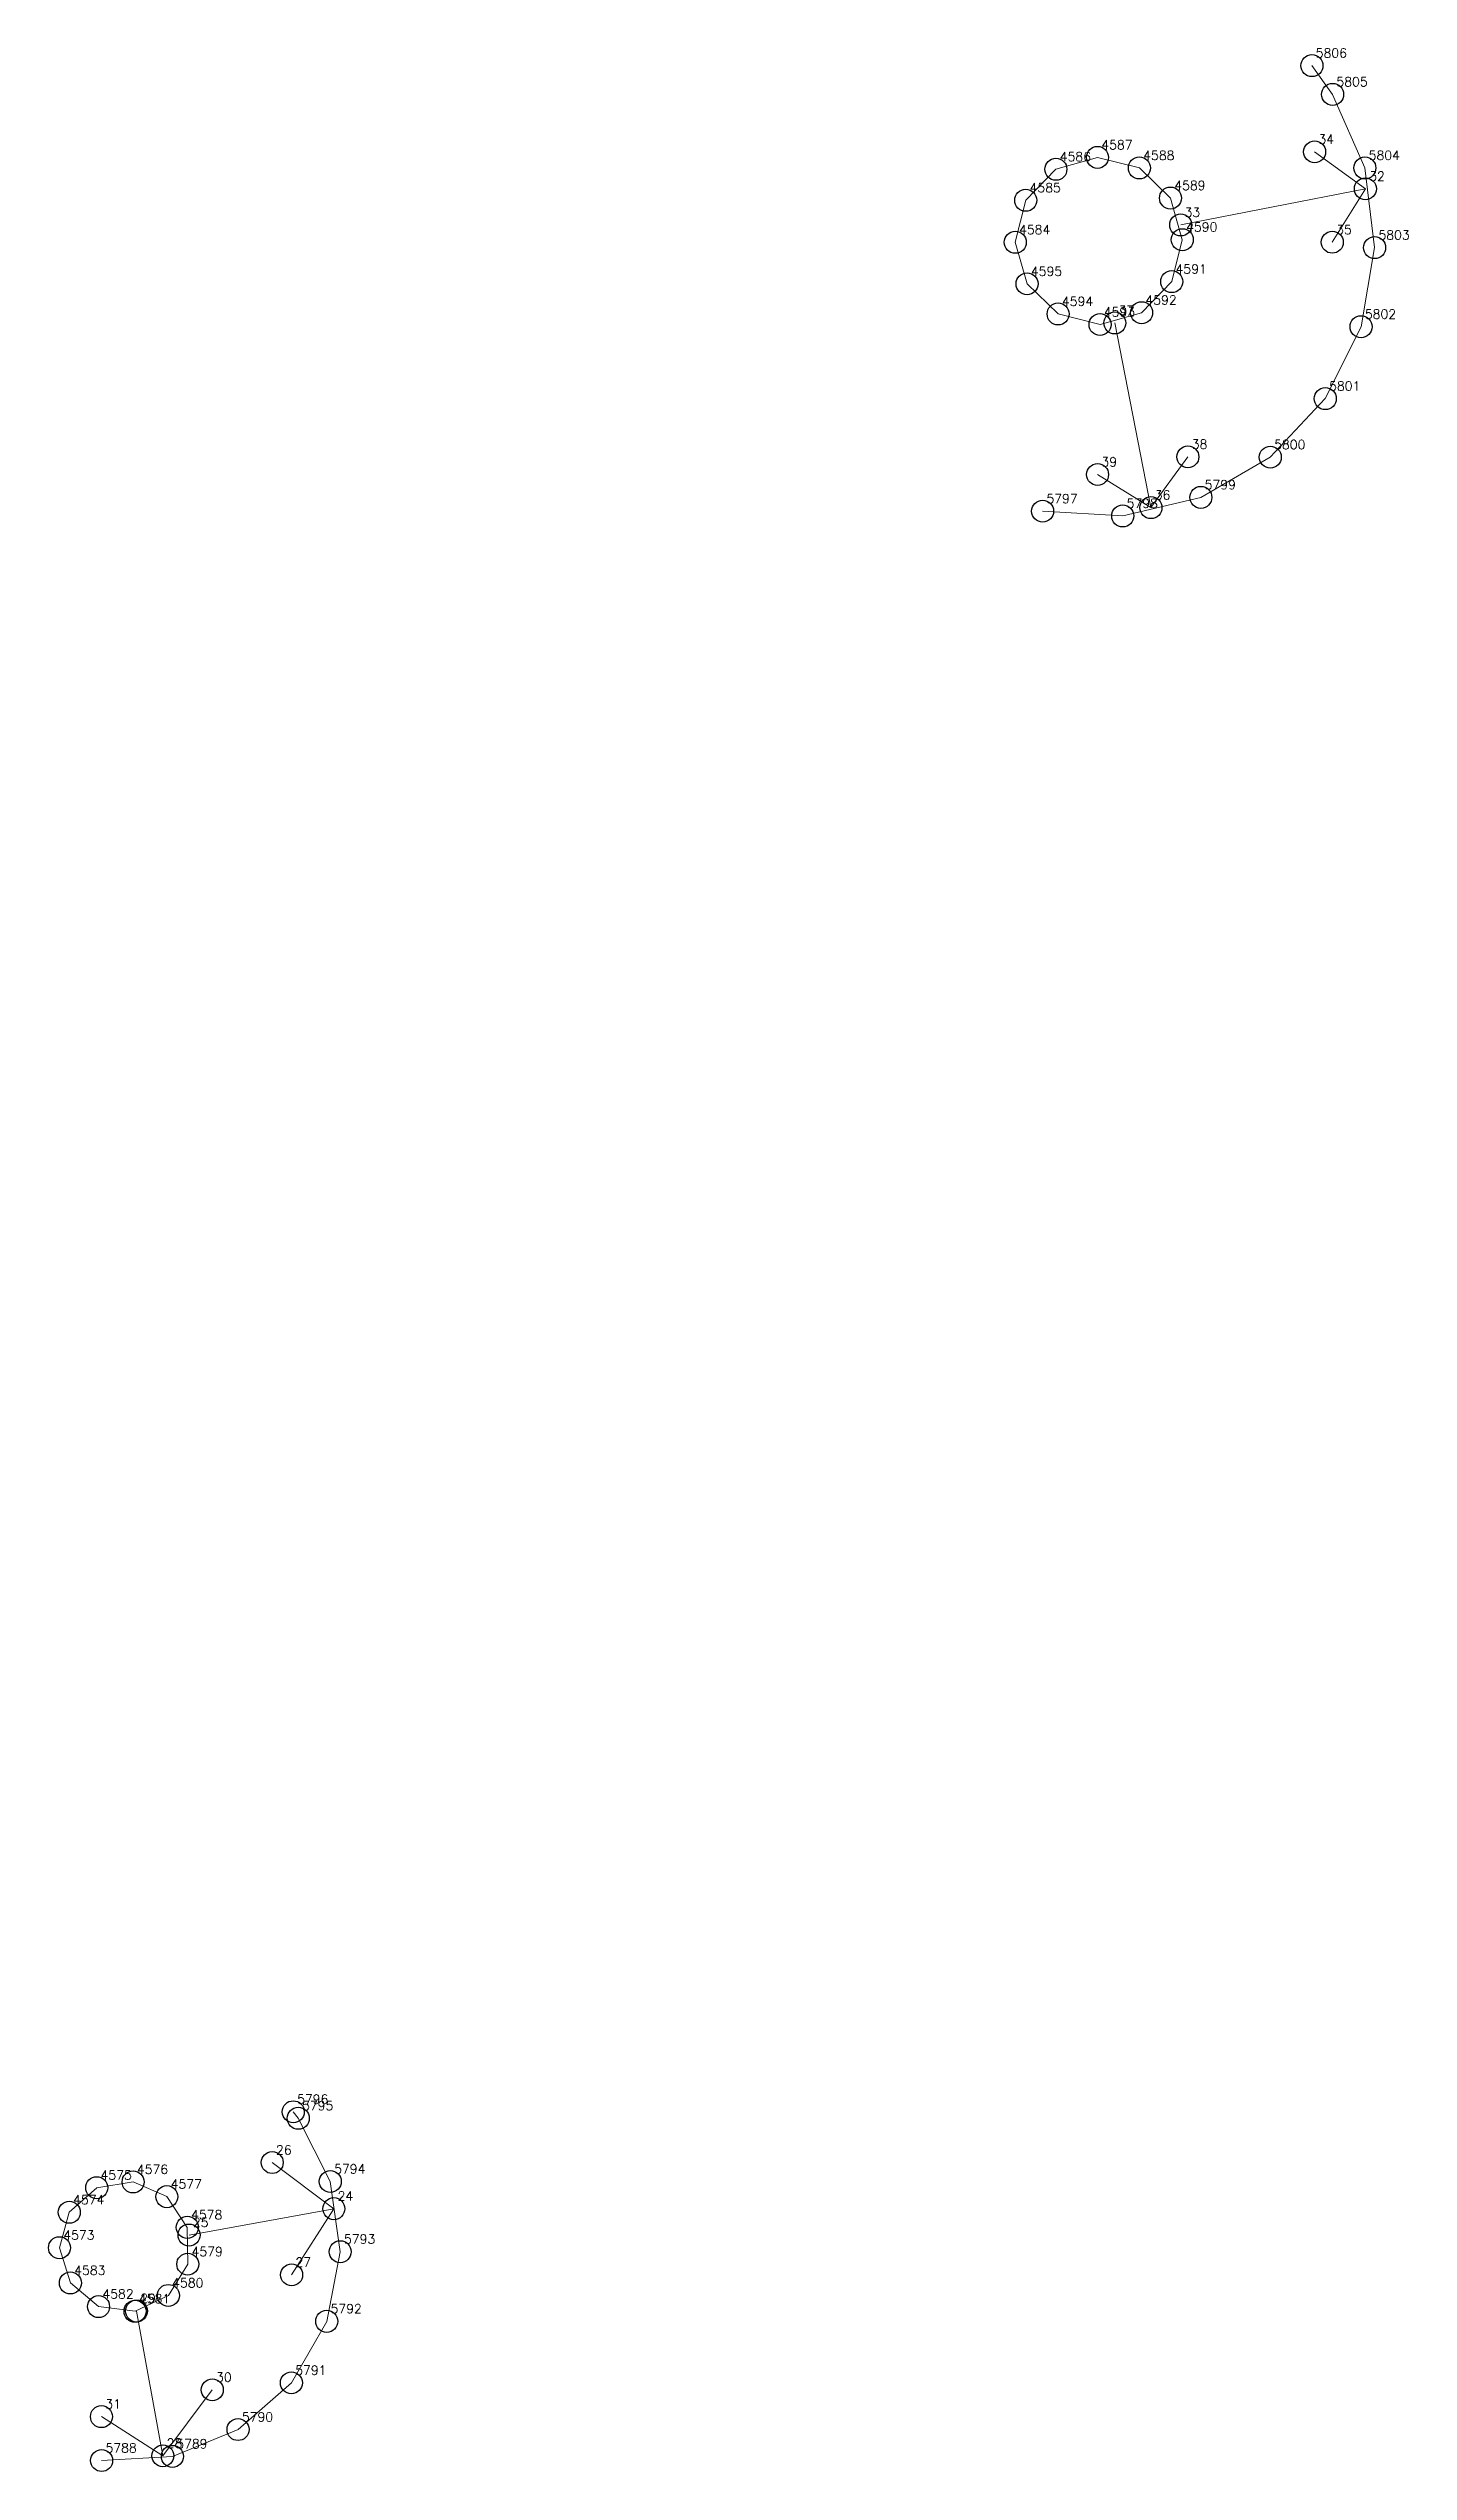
# Model space of a CAD drawing. Extents: x 1391501 to 1398271, y 354915 to 360782.
# Drawn here: x 1393162.3 to 1393208.7, y 356840.5 to 356923.1 of the extents above; entities that cross this region are included whole.
import ezdxf

# ---------------------------------------------------------------- set-up
doc = ezdxf.new("R2010")
doc.units = 0
doc.header["$PDMODE"] = 33
doc.header["$PDSIZE"] = 0.75
doc.layers.add('12 - ценные элементы визуального восприятия территории', color=7, linetype='Continuous')
doc.styles.get("Standard").update_dxf_attribs({"font": 'simplex.shx'})

msp = doc.modelspace()

# ---------------------------------------------------------------- texts
at = {"color": 7}
for s, p in [('4587', (1393198.202, 356919.647)), ('4586', (1393196.785, 356919.244)), ('4588', (1393199.631, 356919.288)), ('4585', (1393195.758, 356918.186)), ('4589', (1393200.689, 356918.262)), ('4584', (1393195.399, 356916.757)), ('4590', (1393201.093, 356916.844)), ('4595', (1393195.802, 356915.339)), ('4591', (1393200.733, 356915.415)), ('4594', (1393196.86, 356914.313)), ('4593', (1393198.289, 356913.954)), ('4592', (1393199.707, 356914.357)), ('4575', (1393164.097, 356850.468)), ('4576', (1393165.336, 356850.666)), ('4574', (1393163.161, 356849.632)), ('4577', (1393166.485, 356850.162)), ('4578', (1393167.18, 356849.117)), ('4573', (1393162.826, 356848.423)), ('4579', (1393167.199, 356847.862)), ('4583', (1393163.198, 356847.224)), ('4582', (1393164.159, 356846.417)), ('4581', (1393165.403, 356846.258)), ('4580', (1393166.537, 356846.796))]:
    msp.add_text(s, height=0.3111, dxfattribs=at).set_placement(p)
at = {"layer": '12 - ценные элементы визуального восприятия территории', "color": 7}
for s, p in [('5806', (1393205.509, 356922.774)), ('5805', (1393206.214, 356921.794)), ('34', (1393205.601, 356919.837)), ('5804', (1393207.314, 356919.29)), ('32', (1393207.331, 356918.577)), ('33', (1393201.04, 356917.347)), ('35', (1393206.203, 356916.758)), ('5803', (1393207.647, 356916.574)), ('37', (1393198.792, 356914.006)), ('5802', (1393207.184, 356913.878)), ('5801', (1393205.965, 356911.429)), ('38', (1393201.283, 356909.445)), ('5800', (1393204.092, 356909.435)), ('39', (1393198.204, 356908.843)), ('5799', (1393201.725, 356908.064)), ('5797', (1393196.332, 356907.593)), ('5798', (1393199.063, 356907.432)), ('36', (1393200.023, 356907.715)), ('5796', (1393170.795, 356853.055)), ('5795', (1393170.964, 356852.834)), ('26', (1393170.076, 356851.326)), ('5794', (1393172.057, 356850.679)), ('24', (1393172.177, 356849.753)), ('25', (1393167.244, 356848.856)), ('5793', (1393172.393, 356848.287)), ('27', (1393170.738, 356847.499)), ('29', (1393165.451, 356846.266)), ('5792', (1393171.934, 356845.914)), ('5791', (1393170.73, 356843.819)), ('30', (1393168.032, 356843.581)), ('31', (1393164.258, 356842.668)), ('5790', (1393168.912, 356842.228)), ('5788', (1393164.264, 356841.172)), ('28', (1393166.349, 356841.333)), ('5789', (1393166.676, 356841.312))]:
    msp.add_text(s, height=0.3111, dxfattribs=at).set_placement(p)

# ---------------------------------------------------------------- linework, layer by layer
for p in [(1393196.655, 356918.97), (1393198.073, 356919.373), (1393199.502, 356919.013), (1393195.629, 356917.912), (1393200.56, 356917.987), (1393195.27, 356916.482), (1393200.964, 356916.57), (1393195.673, 356915.065), (1393200.604, 356915.14), (1393196.731, 356914.039), (1393199.578, 356914.082), (1393198.16, 356913.679), (1393163.967, 356850.194), (1393165.207, 356850.391), (1393166.356, 356849.888), (1393163.032, 356849.358), (1393167.051, 356848.843), (1393162.697, 356848.148), (1393163.069, 356846.95), (1393167.07, 356847.588), (1393164.029, 356846.143), (1393166.408, 356846.522), (1393165.274, 356845.983)]:
    msp.add_point(p)
at = {"layer": '12 - ценные элементы визуального восприятия территории', "color": 7, "lineweight": 20}
for points in [[(1393196.203, 356907.319), (1393198.934, 356907.158), (1393201.596, 356907.789), (1393203.963, 356909.16), (1393205.836, 356911.155), (1393207.055, 356913.604), (1393207.518, 356916.3), (1393207.185, 356919.015), (1393206.085, 356921.52), (1393205.38, 356922.5)], [(1393207.202, 356918.303), (1393205.472, 356919.563)], [(1393207.202, 356918.303), (1393200.911, 356917.072)], [(1393207.202, 356918.303), (1393206.074, 356916.484)], [(1393199.893, 356907.44), (1393198.663, 356913.732)], [(1393199.893, 356907.44), (1393198.075, 356908.568)], [(1393199.893, 356907.44), (1393201.153, 356909.17)], [(1393164.135, 356840.897), (1393166.547, 356841.038), (1393168.783, 356841.953), (1393170.601, 356843.545), (1393171.805, 356845.64), (1393172.264, 356848.012), (1393171.928, 356850.405), (1393170.834, 356852.559), (1393170.665, 356852.78)], [(1393172.048, 356849.479), (1393169.947, 356851.051)], [(1393172.048, 356849.479), (1393167.115, 356848.581)], [(1393172.048, 356849.479), (1393170.608, 356847.224)], [(1393166.22, 356841.058), (1393165.322, 356845.991)], [(1393166.22, 356841.058), (1393167.903, 356843.306)], [(1393166.22, 356841.058), (1393164.128, 356842.393)]]:
    msp.add_lwpolyline(points, dxfattribs=at)
for points in [[(1393195.27, 356916.482), (1393195.629, 356917.912), (1393196.655, 356918.97), (1393198.073, 356919.373), (1393199.502, 356919.013), (1393200.56, 356917.987), (1393200.964, 356916.57), (1393200.604, 356915.14), (1393199.578, 356914.082), (1393198.16, 356913.679), (1393196.731, 356914.039), (1393195.673, 356915.065), (1393195.27, 356916.482)], [(1393162.697, 356848.148), (1393163.032, 356849.358), (1393163.967, 356850.194), (1393165.207, 356850.391), (1393166.356, 356849.888), (1393167.051, 356848.843), (1393167.07, 356847.588), (1393166.408, 356846.522), (1393165.274, 356845.983), (1393164.029, 356846.143), (1393163.069, 356846.95), (1393162.697, 356848.148)]]:
    msp.add_lwpolyline(points, close=True, dxfattribs=at)
at = {"layer": '12 - ценные элементы визуального восприятия территории'}
for p in [(1393205.38, 356922.5), (1393206.085, 356921.52), (1393205.472, 356919.563), (1393207.185, 356919.015), (1393207.202, 356918.303), (1393200.911, 356917.072), (1393206.074, 356916.484), (1393207.518, 356916.3), (1393198.663, 356913.732), (1393207.055, 356913.604), (1393205.836, 356911.155), (1393201.153, 356909.17), (1393203.963, 356909.16), (1393198.075, 356908.568), (1393196.203, 356907.319), (1393198.934, 356907.158), (1393199.893, 356907.44), (1393201.596, 356907.789), (1393170.665, 356852.78), (1393170.834, 356852.559), (1393169.947, 356851.051), (1393171.928, 356850.405), (1393172.048, 356849.479), (1393167.115, 356848.581), (1393172.264, 356848.012), (1393170.608, 356847.224), (1393165.322, 356845.991), (1393171.805, 356845.64), (1393167.903, 356843.306), (1393170.601, 356843.545), (1393164.128, 356842.393), (1393168.783, 356841.953), (1393164.135, 356840.897), (1393166.22, 356841.058), (1393166.547, 356841.038)]:
    msp.add_point(p, dxfattribs=at)

msp.set_redraw_order([(e.dxf.handle, doc.entitydb.next_handle()) for e in msp.query("TEXT MTEXT ATTDEF DIMENSION ARC_DIMENSION")])  # texts and dimensions are drawn at this point

doc.saveas('drawing.dxf')
